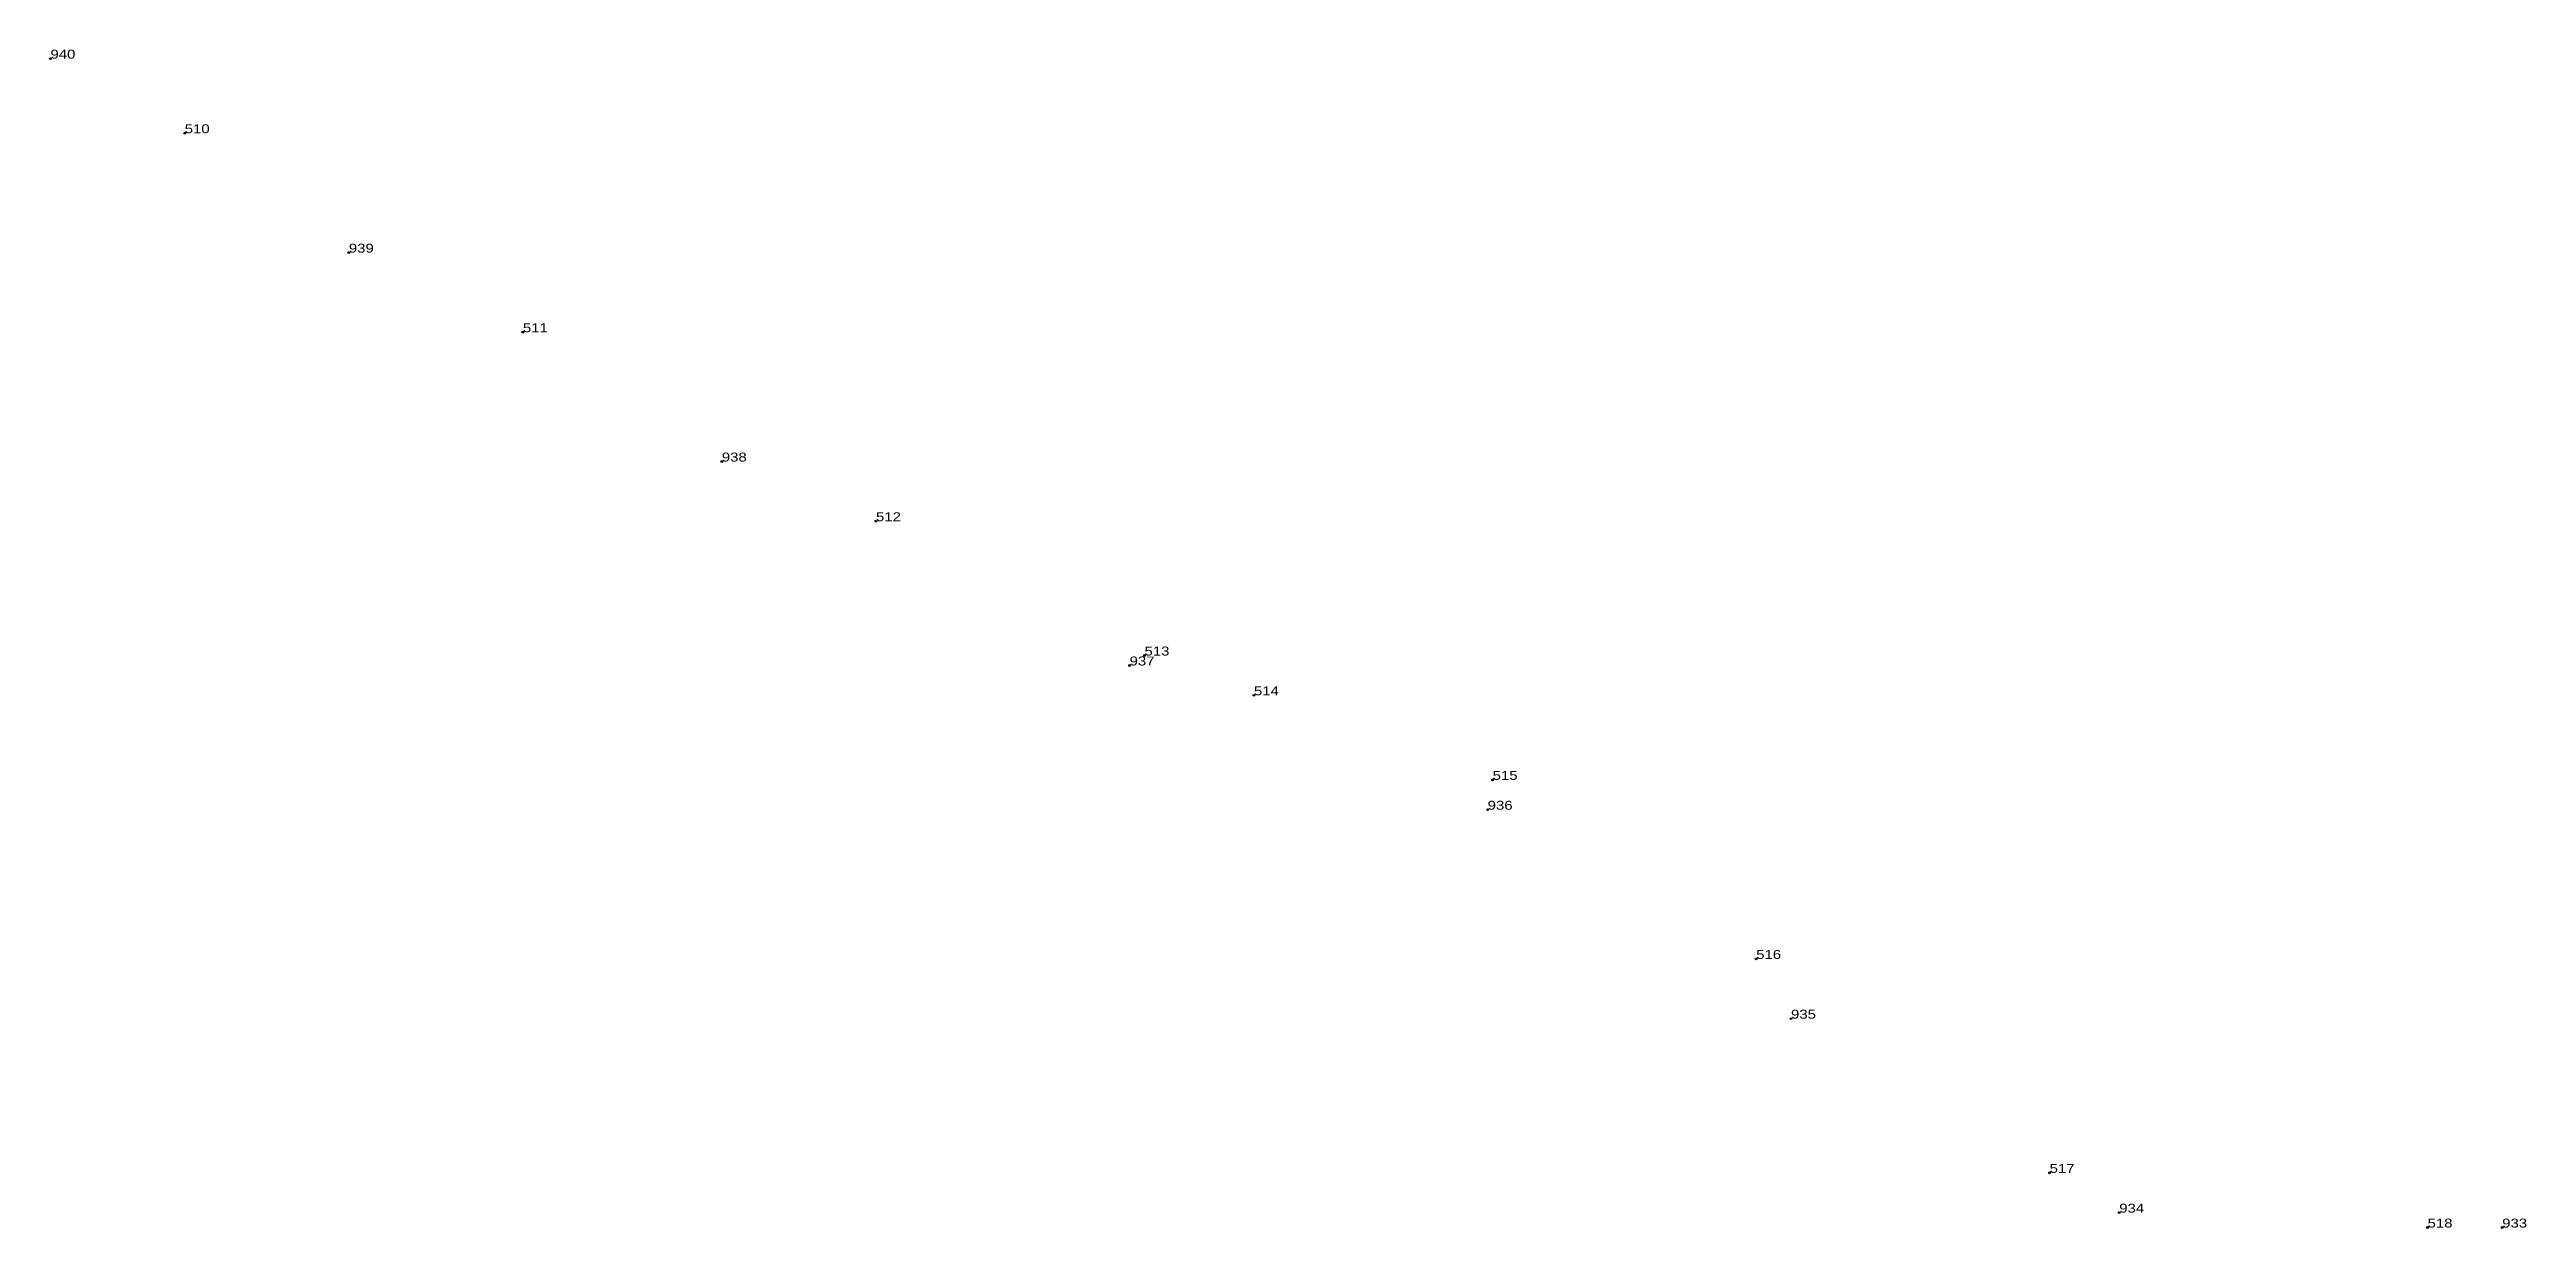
# Model space of a CAD drawing. Header units: metres. Extents: x 548921 to 554905, y 1816774 to 1820360.
# Drawn here: x 551587.8 to 552085.9, y 1819677.8 to 1819914.8 of the extents above; entities that cross this region are included whole.
import ezdxf

# ---------------------------------------------------------------- set-up
doc = ezdxf.new("R2010")
doc.units = ezdxf.units.M
doc.header["$LTSCALE"] = 0.72
doc.header["$PDMODE"] = 32
doc.header["$PDSIZE"] = 0.36
doc.layers.add('12', color=7, linetype='Continuous')
doc.layers.add('7', color=7, linetype='Continuous')

msp = doc.modelspace()

# ---------------------------------------------------------------- texts
at = {"layer": '12', "width": 1.25}
for s, p in [('940', (551588, 1819913)), ('510', (551615, 1819898)), ('939', (551648, 1819874)), ('511', (551683, 1819858)), ('938', (551723, 1819832)), ('512', (551754, 1819820)), ('937', (551805, 1819791)), ('513', (551808, 1819793)), ('514', (551830, 1819785)), ('515', (551878, 1819768)), ('936', (551877, 1819762)), ('516', (551931, 1819732)), ('935', (551938, 1819720)), ('517', (551990, 1819689)), ('934', (552004, 1819681)), ('518', (552066, 1819678)), ('933', (552081, 1819678))]:
    msp.add_text(s, height=1.8, dxfattribs=at).set_placement(p)

# ---------------------------------------------------------------- linework, layer by layer
at = {"layer": '7'}
for p in [(551588, 1819913), (551615, 1819898), (551648, 1819874), (551683, 1819858), (551723, 1819832), (551754, 1819820), (551805, 1819791), (551808, 1819793), (551830, 1819785), (551878, 1819768), (551877, 1819762), (551931, 1819732), (551938, 1819720), (551990, 1819689), (552004, 1819681), (552066, 1819678), (552081, 1819678)]:
    msp.add_point(p, dxfattribs=at)

msp.set_redraw_order([(e.dxf.handle, doc.entitydb.next_handle()) for e in msp.query("TEXT MTEXT ATTDEF DIMENSION ARC_DIMENSION")])  # texts and dimensions are drawn at this point

doc.saveas('drawing.dxf')
